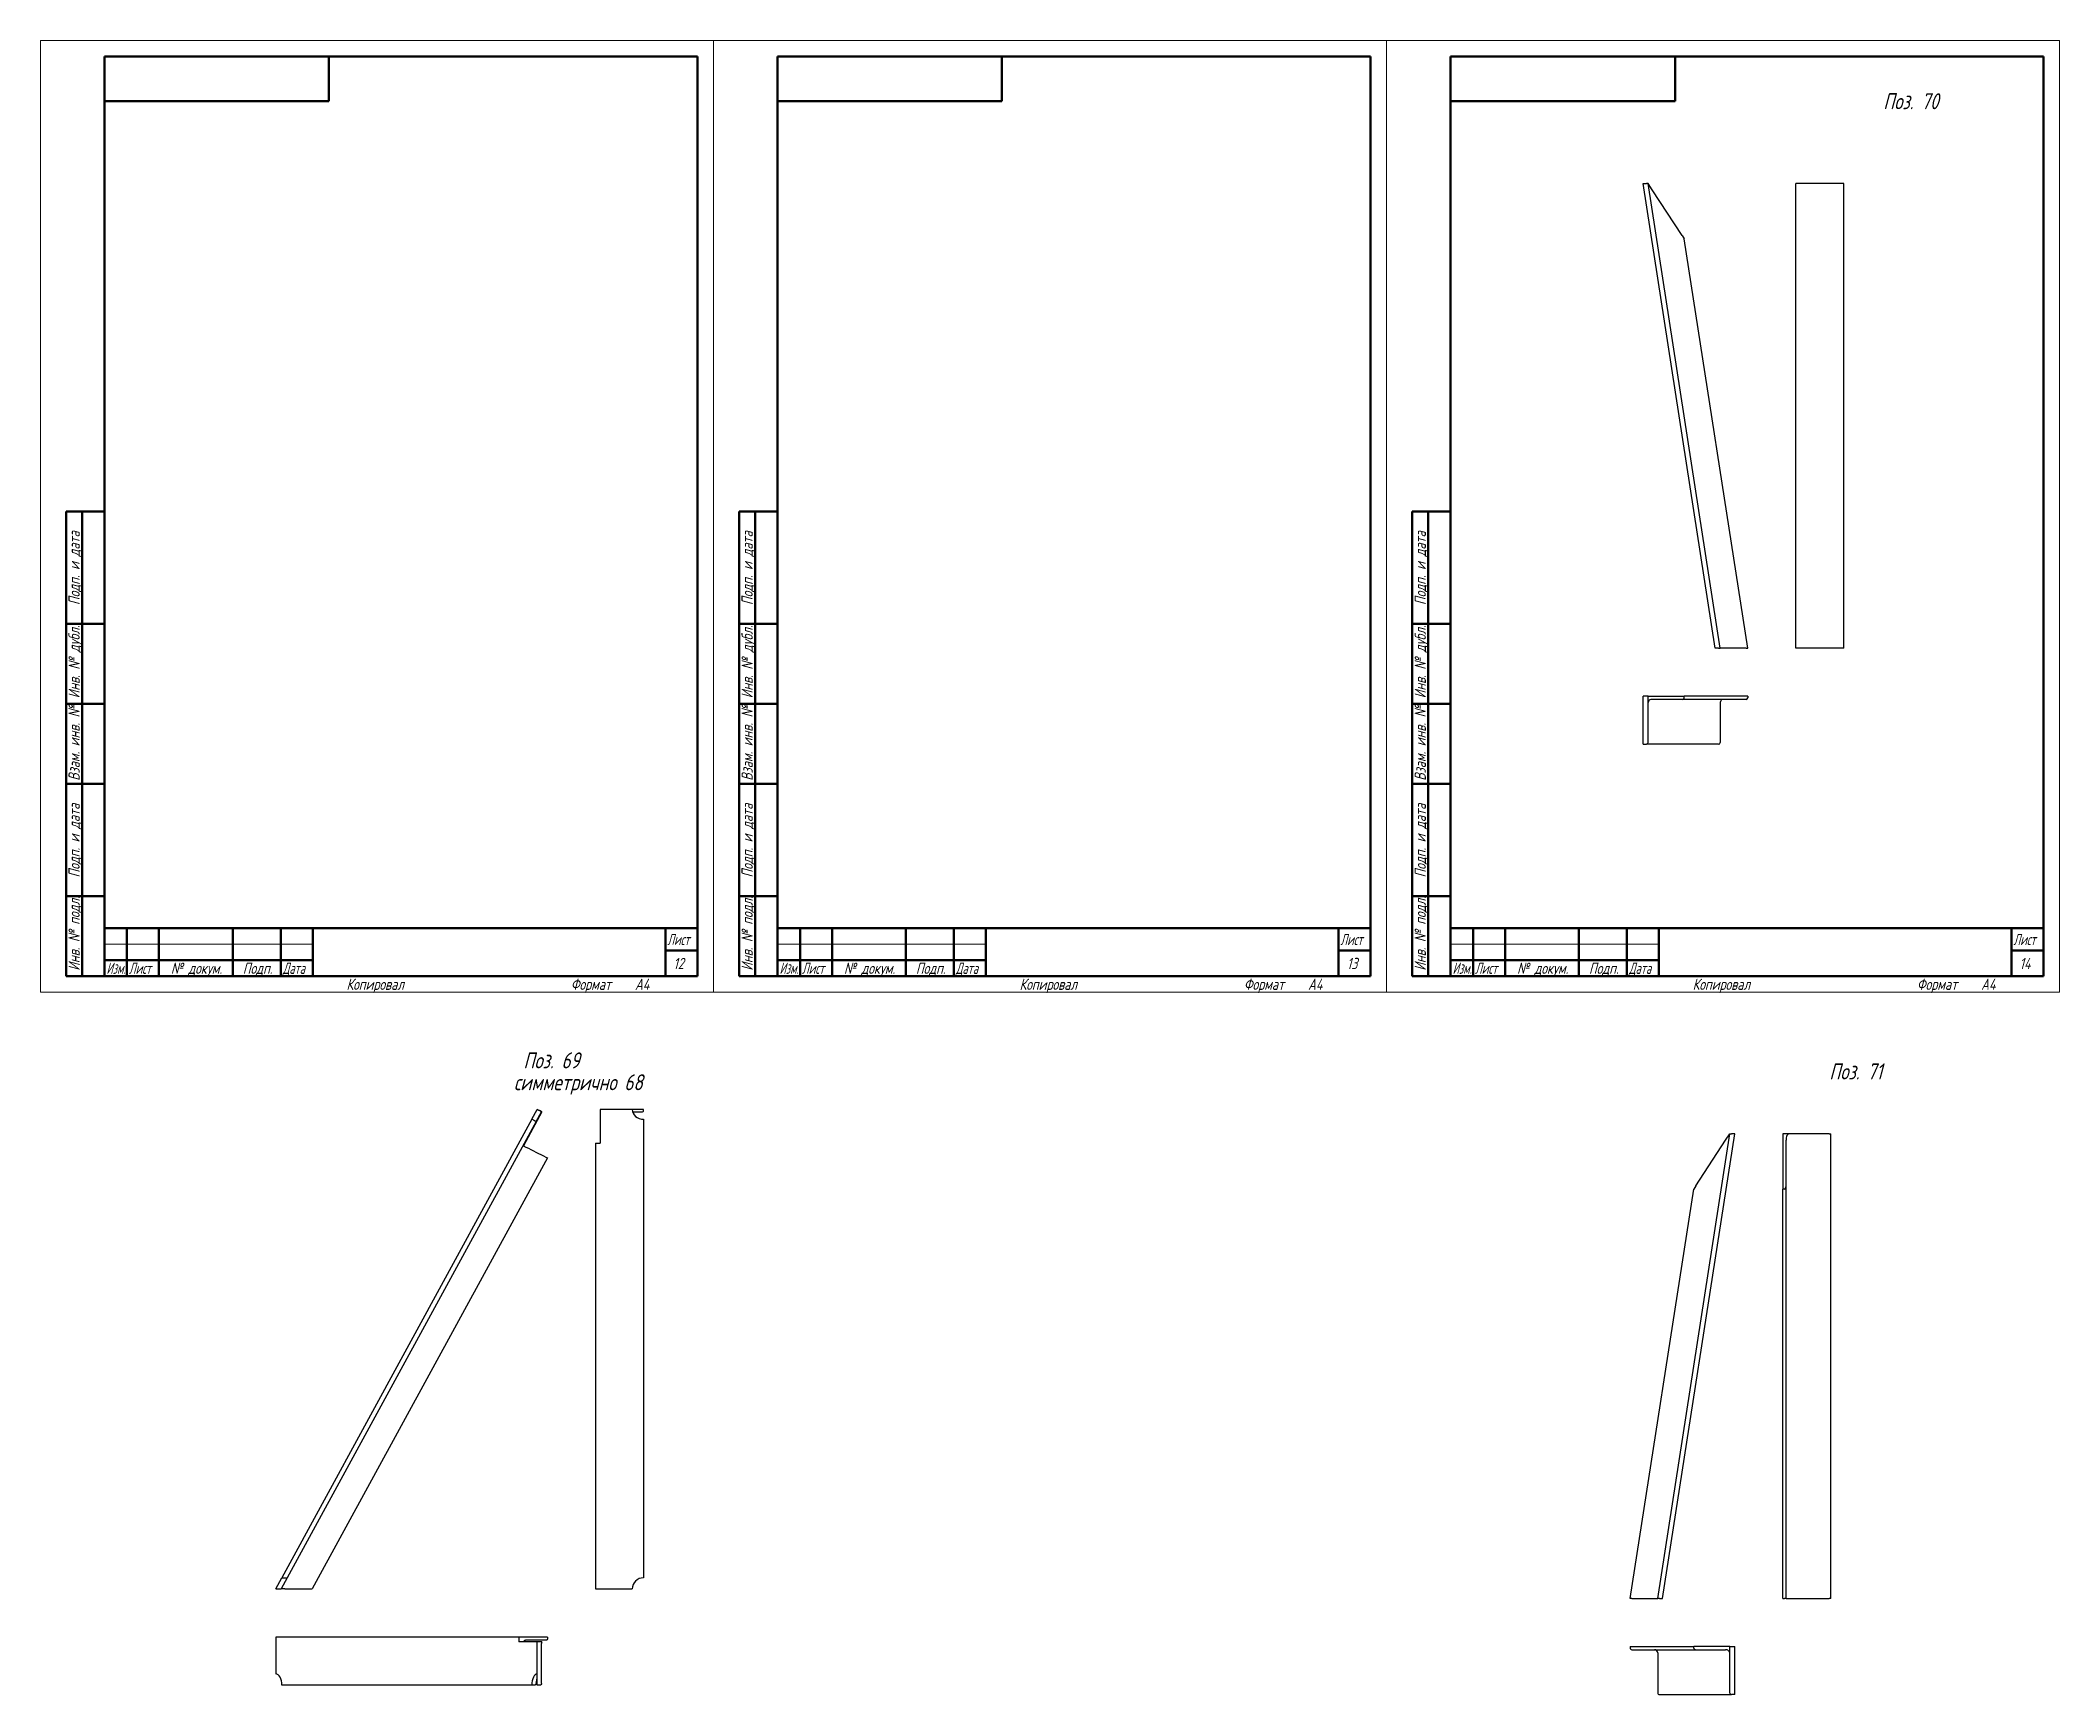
# Model space of a CAD drawing. Header units: millimetres. Extents: x 0 to 3617, y -258 to 680.
# Drawn here: x 2310 to 2940, y -219 to 297 of the extents above; entities that cross this region are included whole.
import ezdxf

# ---------------------------------------------------------------- set-up
doc = ezdxf.new("R2010")
doc.units = ezdxf.units.MM
doc.linetypes.add('K5LT_BASIC', pattern=[0])
doc.linetypes.add('K5LT_THIN', pattern=[0])
doc.styles.add('KTEXTSTYLE', font='GOST_AU.SHX', dxfattribs={"width": 0.96, "height": 5})

msp = doc.modelspace()

# ---------------------------------------------------------------- texts
at = {"color": 7, "char_height": 2.5, "attachment_point": 1, "style": 'KTEXTSTYLE'}
for s, insert in [('\\H3.5;\\W0.965;\\Q15;\\Q15;\\H5.00;Поз. 70', (2884.9761, 280.5112)), ('\\H3.5;\\W0.965;\\Q15;\\Q15;\\H5.00;Поз. 69', (2460.7103, -18.754)), ('\\H3.5;\\W0.965;\\Q15;\\Q15;\\H5.00;Поз. 71', (2868.1431, -22.2077)), ('\\H3.5;\\W0.965;\\Q15;\\Q15;\\H5.00;симметрично 68', (2457.76, -25.587))]:
    msp.add_mtext(s, dxfattribs=dict(at, insert=insert))

# ---------------------------------------------------------------- blocks, each defined once
blk = doc.blocks.new('U17')
at = {"color": 7, "linetype": 'K5LT_THIN', "lineweight": 18}
for p, q in [((2310, 0), (2310, 297)), ((2310, 297), (2520, 297)), ((2520, 297), (2520, 0)), ((2330, 15), (2395, 15)), ((2520, 0), (2310, 0))]:
    blk.add_line(p, q, dxfattribs=at)
at = {"color": 5, "linetype": 'K5LT_BASIC', "lineweight": 60, "true_color": 0x0000ff}
for p, q in [((2330, 5), (2330, 292)), ((2330, 292), (2515, 292)), ((2400, 292), (2400, 278)), ((2515, 292), (2515, 5)), ((2400, 278), (2330, 278)), ((2318, 5), (2318, 150)), ((2330, 150), (2318, 150)), ((2323, 5), (2323, 150)), ((2330, 115), (2318, 115)), ((2330, 90), (2318, 90)), ((2330, 65), (2318, 65)), ((2330, 30), (2318, 30)), ((2330, 20), (2515, 20)), ((2330, 5), (2330, 20)), ((2337, 5), (2337, 20)), ((2347, 5), (2347, 20)), ((2370, 5), (2370, 20)), ((2385, 5), (2385, 20)), ((2395, 5), (2395, 20)), ((2505, 5), (2505, 20)), ((2505, 13), (2515, 13)), ((2330, 10), (2337, 10)), ((2337, 10), (2347, 10)), ((2347, 10), (2370, 10)), ((2370, 10), (2385, 10)), ((2385, 10), (2395, 10)), ((2330, 5), (2318, 5)), ((2515, 5), (2330, 5))]:
    blk.add_line(p, q, dxfattribs=at)
at = {"color": 7, "char_height": 2.5, "attachment_point": 1, "rotation": 90, "style": 'KTEXTSTYLE'}
for s, insert in [('\\H3.5;\\W0.965;\\Q15;\\Q15;Подп. и дата', (2318.77, 120.8)), ('\\H3.5;\\W0.965;\\Q15;\\Q15;Инв. № дубл.', (2318.77, 91.71)), ('\\H3.5;\\W0.965;\\Q15;\\Q15;Взам. инв. №', (2318.77, 65.98)), ('\\H3.5;\\W0.965;\\Q15;\\Q15;Подп. и дата', (2318.77, 35.8)), ('\\H3.5;\\W0.965;\\Q15;\\Q15;Инв. № подл.', (2318.77, 6.71))]:
    blk.add_mtext(s, dxfattribs=dict(at, insert=insert))
at = {"color": 7, "char_height": 2.5, "attachment_point": 1, "style": 'KTEXTSTYLE'}
for s, insert in [('\\H3.5;\\W0.965;\\Q15;\\Q15;\\W0.816;Лист', (2505.6, 18.23)), ('\\H3.5;\\W0.965;\\Q15;\\Q15;\\W0.797;Изм.', (2330.61, 9.23)), ('\\H3.5;\\W0.965;\\Q15;\\Q15;\\W0.816;Лист', (2337.6, 9.23)), ('\\H3.5;\\W0.965;\\Q15;\\Q15;№ докум.', (2350.72, 9.23)), ('\\H3.5;\\W0.965;\\Q15;\\Q15;Подп.', (2373.15, 9.23)), ('\\H3.5;\\W0.965;\\Q15;\\Q15;\\W0.816;Дата', (2385.6, 9.23)), ('\\H3.5;\\W0.965;\\Q15;\\Q15;12', (2507.51, 10.73)), ('\\H3.5;\\W0.965;\\Q15;\\Q15;Копировал', (2405.5, 4.23)), ('\\H3.5;\\W0.965;\\Q15;\\Q15;Формат', (2475.5, 4.23)), ('\\H3.5;\\W0.965;\\Q15;\\Q15;A4', (2495.5, 4.23))]:
    blk.add_mtext(s, dxfattribs=dict(at, insert=insert))
blk = doc.blocks.new('U18')
at = {"color": 7, "linetype": 'K5LT_THIN', "lineweight": 18}
for p, q in [((2520, 0), (2520, 297)), ((2520, 297), (2730, 297)), ((2730, 297), (2730, 0)), ((2540, 15), (2605, 15)), ((2730, 0), (2520, 0))]:
    blk.add_line(p, q, dxfattribs=at)
at = {"color": 5, "linetype": 'K5LT_BASIC', "lineweight": 60, "true_color": 0x0000ff}
for p, q in [((2540, 5), (2540, 292)), ((2540, 292), (2725, 292)), ((2610, 292), (2610, 278)), ((2725, 292), (2725, 5)), ((2610, 278), (2540, 278)), ((2528, 5), (2528, 150)), ((2540, 150), (2528, 150)), ((2533, 5), (2533, 150)), ((2540, 115), (2528, 115)), ((2540, 90), (2528, 90)), ((2540, 65), (2528, 65)), ((2540, 30), (2528, 30)), ((2540, 20), (2725, 20)), ((2540, 5), (2540, 20)), ((2547, 5), (2547, 20)), ((2557, 5), (2557, 20)), ((2580, 5), (2580, 20)), ((2595, 5), (2595, 20)), ((2605, 5), (2605, 20)), ((2715, 5), (2715, 20)), ((2715, 13), (2725, 13)), ((2540, 10), (2547, 10)), ((2547, 10), (2557, 10)), ((2557, 10), (2580, 10)), ((2580, 10), (2595, 10)), ((2595, 10), (2605, 10)), ((2540, 5), (2528, 5)), ((2725, 5), (2540, 5))]:
    blk.add_line(p, q, dxfattribs=at)
at = {"color": 7, "char_height": 2.5, "attachment_point": 1, "rotation": 90, "style": 'KTEXTSTYLE'}
for s, insert in [('\\H3.5;\\W0.965;\\Q15;\\Q15;Подп. и дата', (2528.77, 120.8)), ('\\H3.5;\\W0.965;\\Q15;\\Q15;Инв. № дубл.', (2528.77, 91.71)), ('\\H3.5;\\W0.965;\\Q15;\\Q15;Взам. инв. №', (2528.77, 65.98)), ('\\H3.5;\\W0.965;\\Q15;\\Q15;Подп. и дата', (2528.77, 35.8)), ('\\H3.5;\\W0.965;\\Q15;\\Q15;Инв. № подл.', (2528.77, 6.71))]:
    blk.add_mtext(s, dxfattribs=dict(at, insert=insert))
at = {"color": 7, "char_height": 2.5, "attachment_point": 1, "style": 'KTEXTSTYLE'}
for s, insert in [('\\H3.5;\\W0.965;\\Q15;\\Q15;\\W0.816;Лист', (2715.6, 18.23)), ('\\H3.5;\\W0.965;\\Q15;\\Q15;\\W0.797;Изм.', (2540.61, 9.23)), ('\\H3.5;\\W0.965;\\Q15;\\Q15;\\W0.816;Лист', (2547.6, 9.23)), ('\\H3.5;\\W0.965;\\Q15;\\Q15;№ докум.', (2560.72, 9.23)), ('\\H3.5;\\W0.965;\\Q15;\\Q15;Подп.', (2583.15, 9.23)), ('\\H3.5;\\W0.965;\\Q15;\\Q15;\\W0.816;Дата', (2595.6, 9.23)), ('\\H3.5;\\W0.965;\\Q15;\\Q15;13', (2717.65, 10.73)), ('\\H3.5;\\W0.965;\\Q15;\\Q15;Копировал', (2615.5, 4.23)), ('\\H3.5;\\W0.965;\\Q15;\\Q15;Формат', (2685.5, 4.23)), ('\\H3.5;\\W0.965;\\Q15;\\Q15;A4', (2705.5, 4.23))]:
    blk.add_mtext(s, dxfattribs=dict(at, insert=insert))
blk = doc.blocks.new('U19')
at = {"color": 7, "linetype": 'K5LT_THIN', "lineweight": 18}
for p, q in [((2730, 0), (2730, 297)), ((2730, 297), (2940, 297)), ((2940, 297), (2940, 0)), ((2750, 15), (2815, 15)), ((2940, 0), (2730, 0))]:
    blk.add_line(p, q, dxfattribs=at)
at = {"color": 5, "linetype": 'K5LT_BASIC', "lineweight": 60, "true_color": 0x0000ff}
for p, q in [((2750, 5), (2750, 292)), ((2750, 292), (2935, 292)), ((2820, 292), (2820, 278)), ((2935, 292), (2935, 5)), ((2820, 278), (2750, 278)), ((2738, 5), (2738, 150)), ((2750, 150), (2738, 150)), ((2743, 5), (2743, 150)), ((2750, 115), (2738, 115)), ((2750, 90), (2738, 90)), ((2750, 65), (2738, 65)), ((2750, 30), (2738, 30)), ((2750, 20), (2935, 20)), ((2750, 5), (2750, 20)), ((2757, 5), (2757, 20)), ((2767, 5), (2767, 20)), ((2790, 5), (2790, 20)), ((2805, 5), (2805, 20)), ((2815, 5), (2815, 20)), ((2925, 5), (2925, 20)), ((2925, 13), (2935, 13)), ((2750, 10), (2757, 10)), ((2757, 10), (2767, 10)), ((2767, 10), (2790, 10)), ((2790, 10), (2805, 10)), ((2805, 10), (2815, 10)), ((2750, 5), (2738, 5)), ((2935, 5), (2750, 5))]:
    blk.add_line(p, q, dxfattribs=at)
at = {"color": 7, "char_height": 2.5, "attachment_point": 1, "rotation": 90, "style": 'KTEXTSTYLE'}
for s, insert in [('\\H3.5;\\W0.965;\\Q15;\\Q15;Подп. и дата', (2738.77, 120.8)), ('\\H3.5;\\W0.965;\\Q15;\\Q15;Инв. № дубл.', (2738.77, 91.71)), ('\\H3.5;\\W0.965;\\Q15;\\Q15;Взам. инв. №', (2738.77, 65.98)), ('\\H3.5;\\W0.965;\\Q15;\\Q15;Подп. и дата', (2738.77, 35.8)), ('\\H3.5;\\W0.965;\\Q15;\\Q15;Инв. № подл.', (2738.77, 6.71))]:
    blk.add_mtext(s, dxfattribs=dict(at, insert=insert))
at = {"color": 7, "char_height": 2.5, "attachment_point": 1, "style": 'KTEXTSTYLE'}
for s, insert in [('\\H3.5;\\W0.965;\\Q15;\\Q15;\\W0.816;Лист', (2925.6, 18.23)), ('\\H3.5;\\W0.965;\\Q15;\\Q15;\\W0.797;Изм.', (2750.61, 9.23)), ('\\H3.5;\\W0.965;\\Q15;\\Q15;\\W0.816;Лист', (2757.6, 9.23)), ('\\H3.5;\\W0.965;\\Q15;\\Q15;№ докум.', (2770.72, 9.23)), ('\\H3.5;\\W0.965;\\Q15;\\Q15;Подп.', (2793.15, 9.23)), ('\\H3.5;\\W0.965;\\Q15;\\Q15;\\W0.816;Дата', (2805.6, 9.23)), ('\\H3.5;\\W0.965;\\Q15;\\Q15;14', (2927.51, 10.73)), ('\\H3.5;\\W0.965;\\Q15;\\Q15;Копировал', (2825.5, 4.23)), ('\\H3.5;\\W0.965;\\Q15;\\Q15;Формат', (2895.5, 4.23)), ('\\H3.5;\\W0.965;\\Q15;\\Q15;A4', (2915.5, 4.23))]:
    blk.add_mtext(s, dxfattribs=dict(at, insert=insert))

# ---------------------------------------------------------------- linework, layer by layer
at = {"color": 1}
for p, q in [((2832.5713, 107.3797), (2810.0713, 252.3797)), ((2810.0713, 252.3797), (2811.0833, 252.3797)), ((2811.5893, 252.3797), (2811.0833, 252.3797)), ((2812.9169, 250.3453), (2811.5893, 252.3797)), ((2834.0893, 107.3797), (2811.5893, 252.3797)), ((2872.691, 252.3797), (2857.691, 252.3797)), ((2857.691, 107.3797), (2857.691, 252.3797)), ((2872.691, 107.3797), (2872.691, 252.3797)), ((2822.2106, 236.1039), (2812.9169, 250.3453)), ((2822.2106, 236.1039), (2822.8744, 235.0867)), ((2842.691, 107.3797), (2822.8744, 235.0867)), ((2833.5833, 107.3797), (2832.5713, 107.3797)), ((2833.5833, 107.3797), (2834.0893, 107.3797)), ((2835.1012, 107.3797), (2834.0893, 107.3797)), ((2842.185, 107.3797), (2835.1012, 107.3797)), ((2842.185, 107.3797), (2842.691, 107.3797)), ((2872.691, 107.3797), (2857.691, 107.3797)), ((2810.0713, 77.3796), (2810.0713, 92.3796)), ((2811.5893, 92.3796), (2810.0713, 92.3796)), ((2811.5893, 90.3796), (2811.5893, 92.3796)), ((2811.5893, 92.3796), (2822.8744, 92.3796)), ((2811.5893, 77.8796), (2811.5893, 90.3796)), ((2822.2106, 91.3796), (2812.9169, 91.3796)), ((2842.185, 91.3796), (2822.2106, 91.3796)), ((2822.8744, 91.8796), (2822.8744, 92.3796)), ((2842.691, 92.3796), (2822.8744, 92.3796)), ((2834.0893, 90.3796), (2834.0893, 77.8796)), ((2842.691, 92.3796), (2842.691, 91.8796)), ((2810.0713, 77.3796), (2811.0833, 77.3796)), ((2833.5833, 77.3796), (2811.0833, 77.3796)), ((2466.4556, -37.3468), (2460.7103, -47.8827)), ((2463.3416, -39.6443), (2465.0172, -36.5715)), ((2464.6757, -40.3309), (2466.3342, -37.2896)), ((2465.8952, -37.0502), (2465.0172, -36.5715)), ((2466.3342, -37.2896), (2465.8952, -37.0502)), ((2466.3374, -37.2838), (2466.3342, -37.2896)), ((2484.6841, -36.5715), (2484.6841, -47.1069)), ((2494.6841, -36.5715), (2484.6841, -36.5715)), ((2498.1841, -36.5715), (2494.6841, -36.5715)), ((2494.781, -37.2896), (2497.6841, -37.2896)), ((2498.1841, -37.0502), (2498.1841, -36.5715)), ((2463.3416, -39.6443), (2385.3344, -182.6976)), ((2464.6757, -40.3309), (2387.0233, -182.7335)), ((2464.2196, -40.1231), (2463.3416, -39.6443)), ((2498.1841, -39.6443), (2498.1841, -182.6976)), ((2483.1841, -47.1069), (2483.1841, -186.1976)), ((2483.1841, -47.1069), (2484.6841, -47.1069)), ((2814.6252, -189.1524), (2837.1252, -44.1524)), ((2816.1431, -189.1524), (2838.6431, -44.1524)), ((2826.5039, -60.4282), (2835.7975, -46.1869)), ((2835.7975, -46.1869), (2837.1252, -44.1524)), ((2837.1252, -44.1524), (2837.6312, -44.1524)), ((2838.6431, -44.1524), (2837.6312, -44.1524)), ((2855.6431, -44.1524), (2853.6431, -44.1524)), ((2853.6431, -44.1524), (2853.6431, -61.4455)), ((2854.6431, -60.4282), (2854.6431, -46.1869)), ((2868.1431, -44.1524), (2855.6431, -44.1524)), ((2868.1431, -44.1524), (2868.6431, -44.1524)), ((2868.6431, -189.1524), (2868.6431, -44.1524)), ((2468.1841, -51.6517), (2394.816, -186.1976)), ((2806.0235, -189.1524), (2825.8401, -61.4455)), ((2826.5039, -60.4282), (2825.8401, -61.4455)), ((2853.6431, -189.1524), (2853.6431, -61.4455)), ((2854.1431, -61.4455), (2853.6431, -61.4455)), ((2854.6431, -189.1524), (2854.6431, -60.4282)), ((2383.4258, -186.1976), (2385.3344, -182.6976)), ((2385.3344, -182.6976), (2386.4734, -182.6976)), ((2383.4258, -186.1976), (2385.1343, -186.1976)), ((2387.0233, -182.7335), (2385.1343, -186.1976)), ((2386.2733, -186.1976), (2385.1343, -186.1976)), ((2386.2733, -186.1976), (2394.2464, -186.1976)), ((2394.2464, -186.1976), (2394.816, -186.1976)), ((2483.1841, -186.1976), (2494.6841, -186.1976)), ((2806.5294, -189.1524), (2806.0235, -189.1524)), ((2806.5294, -189.1524), (2813.6132, -189.1524)), ((2813.6132, -189.1524), (2814.6252, -189.1524)), ((2815.1312, -189.1524), (2814.6252, -189.1524)), ((2815.1312, -189.1524), (2816.1431, -189.1524)), ((2853.6431, -189.1524), (2854.1431, -189.1524)), ((2854.6431, -189.1524), (2854.1431, -189.1524)), ((2854.6431, -189.1524), (2855.6431, -189.1524)), ((2855.6431, -189.1524), (2868.1431, -189.1524)), ((2868.6431, -189.1524), (2868.1431, -189.1524)), ((2383.4258, -201.1982), (2383.4258, -212.6982)), ((2459.2723, -201.1982), (2383.4258, -201.1982)), ((2459.2723, -201.1982), (2459.2723, -202.6982)), ((2468.1841, -201.1982), (2459.2723, -201.1982)), ((2468.1841, -201.1982), (2468.1841, -201.6982)), ((2465.0172, -202.6982), (2459.2723, -202.6982)), ((2467.7322, -202.1982), (2461.4754, -202.1982)), ((2466.4556, -202.6982), (2465.0172, -202.6982)), ((2465.0172, -212.6982), (2465.0172, -202.6982)), ((2466.3374, -215.6982), (2466.3374, -203.1982)), ((2806.0235, -204.1526), (2806.0235, -204.6526)), ((2806.0235, -204.1526), (2825.8401, -204.1526)), ((2806.5294, -205.1526), (2826.5039, -205.1526)), ((2814.6252, -206.1526), (2814.6252, -218.6526)), ((2825.8401, -204.6526), (2825.8401, -204.1526)), ((2837.1252, -204.1526), (2825.8401, -204.1526)), ((2826.5039, -205.1526), (2835.7975, -205.1526)), ((2837.1252, -206.1526), (2837.1252, -204.1526)), ((2837.1252, -204.1526), (2838.6431, -204.1526)), ((2837.1252, -218.6526), (2837.1252, -206.1526)), ((2838.6431, -219.1526), (2838.6431, -204.1526)), ((2464.6757, -215.6982), (2465.0172, -214.0341)), ((2465.0172, -216.1982), (2465.0172, -212.6982)), ((2463.3416, -216.1982), (2385.3344, -216.1982)), ((2464.2196, -216.1982), (2463.3416, -216.1982)), ((2465.8966, -216.1982), (2465.0172, -216.1982)), ((2815.1312, -219.1526), (2837.6312, -219.1526)), ((2838.6431, -219.1526), (2837.6312, -219.1526))]:
    msp.add_line(p, q, dxfattribs=at)
for centre, radius, start, end in [((2545.9258, 111.8024), 169, 241.3962763, 241.7353065), ((2545.9258, 111.8024), 169, 241.7353065, 241.9048254), ((2545.9258, 111.8024), 169, 241.9048254, 241.9502485), ((2545.9258, 111.8024), 181, 241.91352, 242.1876796), ((2545.9258, 111.8024), 181, 242.1876796, 244.4048957), ((2545.9258, 111.8024), 181, 244.4048957, 244.5634016), ((2498.1841, -186.1976), 3.5, 90, 180)]:
    msp.add_arc(centre, radius, start, end, dxfattribs=at)
for centre, major_axis, ratio, start_param, end_param in [((2812.9169, 90.3796), (-1.3277, 0), 0.75320368, 4.71238898, 6.28318531), ((2822.2106, 91.8796), (-0.6638, 0), 0.75320368, 1.57079633, 3.14159265), ((2835.1012, 90.3796), (-1.012, 0), 0.9881739, 4.71238898, 6.28318531), ((2842.185, 91.8796), (-0.506, 0), 0.9881739, 1.57079633, 3.14159265), ((2811.0833, 77.8796), (-0.506, 0), 0.9881739, 1.57079633, 3.14159265), ((2833.5833, 77.8796), (-0.506, 0), 0.9881739, 1.57079633, 3.14159265), ((2498.1841, -36.5715), (3.5, 0), 0.87795186, 3.14159265, 4.71238898), ((2497.6841, -37.0502), (0.5, 0), 0.47874892, 4.71238898, 6.28318531), ((2855.6431, -46.1869), (0, 2.0345), 0.49152713, 0, 1.57079633), ((2854.1431, -60.4282), (0, 1.0172), 0.49152713, 3.14159265, 4.71238898), ((2806.5294, -204.6526), (0.506, 0), 0.9881739, 3.14159265, 4.71238898), ((2813.6132, -206.1526), (1.012, 0), 0.9881739, 0, 1.57079633), ((2826.5039, -204.6526), (0.6638, 0), 0.75320368, 3.14159265, 4.71238898), ((2835.7975, -206.1526), (1.3277, 0), 0.75320368, 0, 1.57079633), ((2383.4258, -216.1982), (0, 3.5), 0.54530201, 4.71238898, 6.28318531), ((2465.0172, -216.1982), (0, -3.5), 0.47874892, 3.14159265, 4.71238898), ((2815.1312, -218.6526), (0.506, 0), 0.9881739, 3.14159265, 4.71238898), ((2837.6312, -218.6526), (0.506, 0), 0.9881739, 3.14159265, 4.71238898)]:
    msp.add_ellipse(centre, major_axis=major_axis, ratio=ratio, start_param=start_param, end_param=end_param, dxfattribs=at)
for points, knots in [([(2464.6757, -40.3309), (2464.673, -40.336), (2464.6612, -40.3397), (2464.6325, -40.3332), (2464.6063, -40.3236), (2464.5821, -40.3135), (2464.546, -40.2971), (2464.4942, -40.2712), (2464.4272, -40.2358), (2464.3583, -40.1987), (2464.2861, -40.1594), (2464.241, -40.1347), (2464.2196, -40.1231)], [0, 0, 0, 0, 1.9639276, 3.53303657, 4.38754041, 4.9380661, 5.95092935, 7.62443136, 8.81872036, 10.46704548, 11.80793116, 13, 13, 13, 13]), ([(2386.4734, -182.6976), (2386.5264, -182.6976), (2386.636, -182.6976), (2386.7761, -182.6981), (2386.875, -182.7003), (2386.941, -182.704), (2386.9889, -182.7095), (2387.0219, -182.7189), (2387.0263, -182.728), (2387.0233, -182.7335)], [0, 0, 0, 0, 1.91812076, 3.9306142, 5.37336795, 6.32232334, 7.42430526, 8.63290718, 10, 10, 10, 10]), ([(2461.4754, -202.1982), (2461.4336, -202.1982), (2461.3505, -202.2049), (2461.2566, -202.2276), (2461.1911, -202.2509), (2461.1472, -202.2691), (2461.0863, -202.2987), (2461.0245, -202.3366), (2460.9594, -202.3851), (2460.9036, -202.4339), (2460.8097, -202.5326), (2460.7479, -202.6244), (2460.7103, -202.6982)], [0, 0, 0, 0, 1.71822793, 3.47231796, 4.06816402, 4.63529385, 5.4512684, 6.8515082, 7.57421312, 8.73136675, 9.85118075, 13, 13, 13, 13]), ([(2466.4556, -202.6982), (2466.4147, -202.7784), (2466.3566, -202.9412), (2466.3374, -203.1157), (2466.3374, -203.1982)], [0, 0, 0, 0, 2.65341793, 5, 5, 5, 5]), ([(2468.1841, -201.6982), (2468.1841, -201.7392), (2468.1756, -201.8157), (2468.1401, -201.9221), (2468.0871, -202.0141), (2468.0201, -202.088), (2467.9339, -202.1506), (2467.8379, -202.1894), (2467.7644, -202.1982), (2467.7322, -202.1982)], [0, 0, 0, 0, 1.56673996, 2.92191059, 4.30883147, 5.70994652, 6.89952292, 8.65220214, 10, 10, 10, 10]), ([(2464.6757, -215.6982), (2464.6734, -215.7319), (2464.6641, -215.7931), (2464.6435, -215.8608), (2464.6229, -215.9112), (2464.6086, -215.9402), (2464.5918, -215.9701), (2464.5766, -215.9943), (2464.55, -216.0313), (2464.5183, -216.0673), (2464.4775, -216.1043), (2464.4358, -216.135), (2464.3889, -216.1607), (2464.3409, -216.1797), (2464.2862, -216.1941), (2464.2445, -216.1982), (2464.2196, -216.1982)], [0, 0, 0, 0, 2.17747594, 3.99636924, 4.62012475, 5.73755284, 6.10526787, 6.87718037, 7.64061093, 9.18058863, 10.12181944, 11.44835777, 12.85304926, 13.93346414, 15.18849769, 17, 17, 17, 17]), ([(2466.3374, -215.6982), (2466.3374, -215.7393), (2466.329, -215.8158), (2466.2944, -215.9224), (2466.2425, -216.0143), (2466.1771, -216.0883), (2466.093, -216.1507), (2465.9995, -216.1895), (2465.9279, -216.1982), (2465.8966, -216.1982)], [0, 0, 0, 0, 1.56989688, 2.92733341, 4.31577159, 5.71748142, 6.90672779, 8.6571938, 10, 10, 10, 10])]:
    msp.add_open_spline(points, degree=3, knots=knots, dxfattribs=at)

# ---------------------------------------------------------------- block references
for name in ['U17', 'U18', 'U19']:
    msp.add_blockref(name, (0, 0))

msp.set_redraw_order([(e.dxf.handle, doc.entitydb.next_handle()) for e in msp.query("TEXT MTEXT ATTDEF DIMENSION ARC_DIMENSION")])  # texts and dimensions are drawn at this point

doc.saveas('drawing.dxf')
